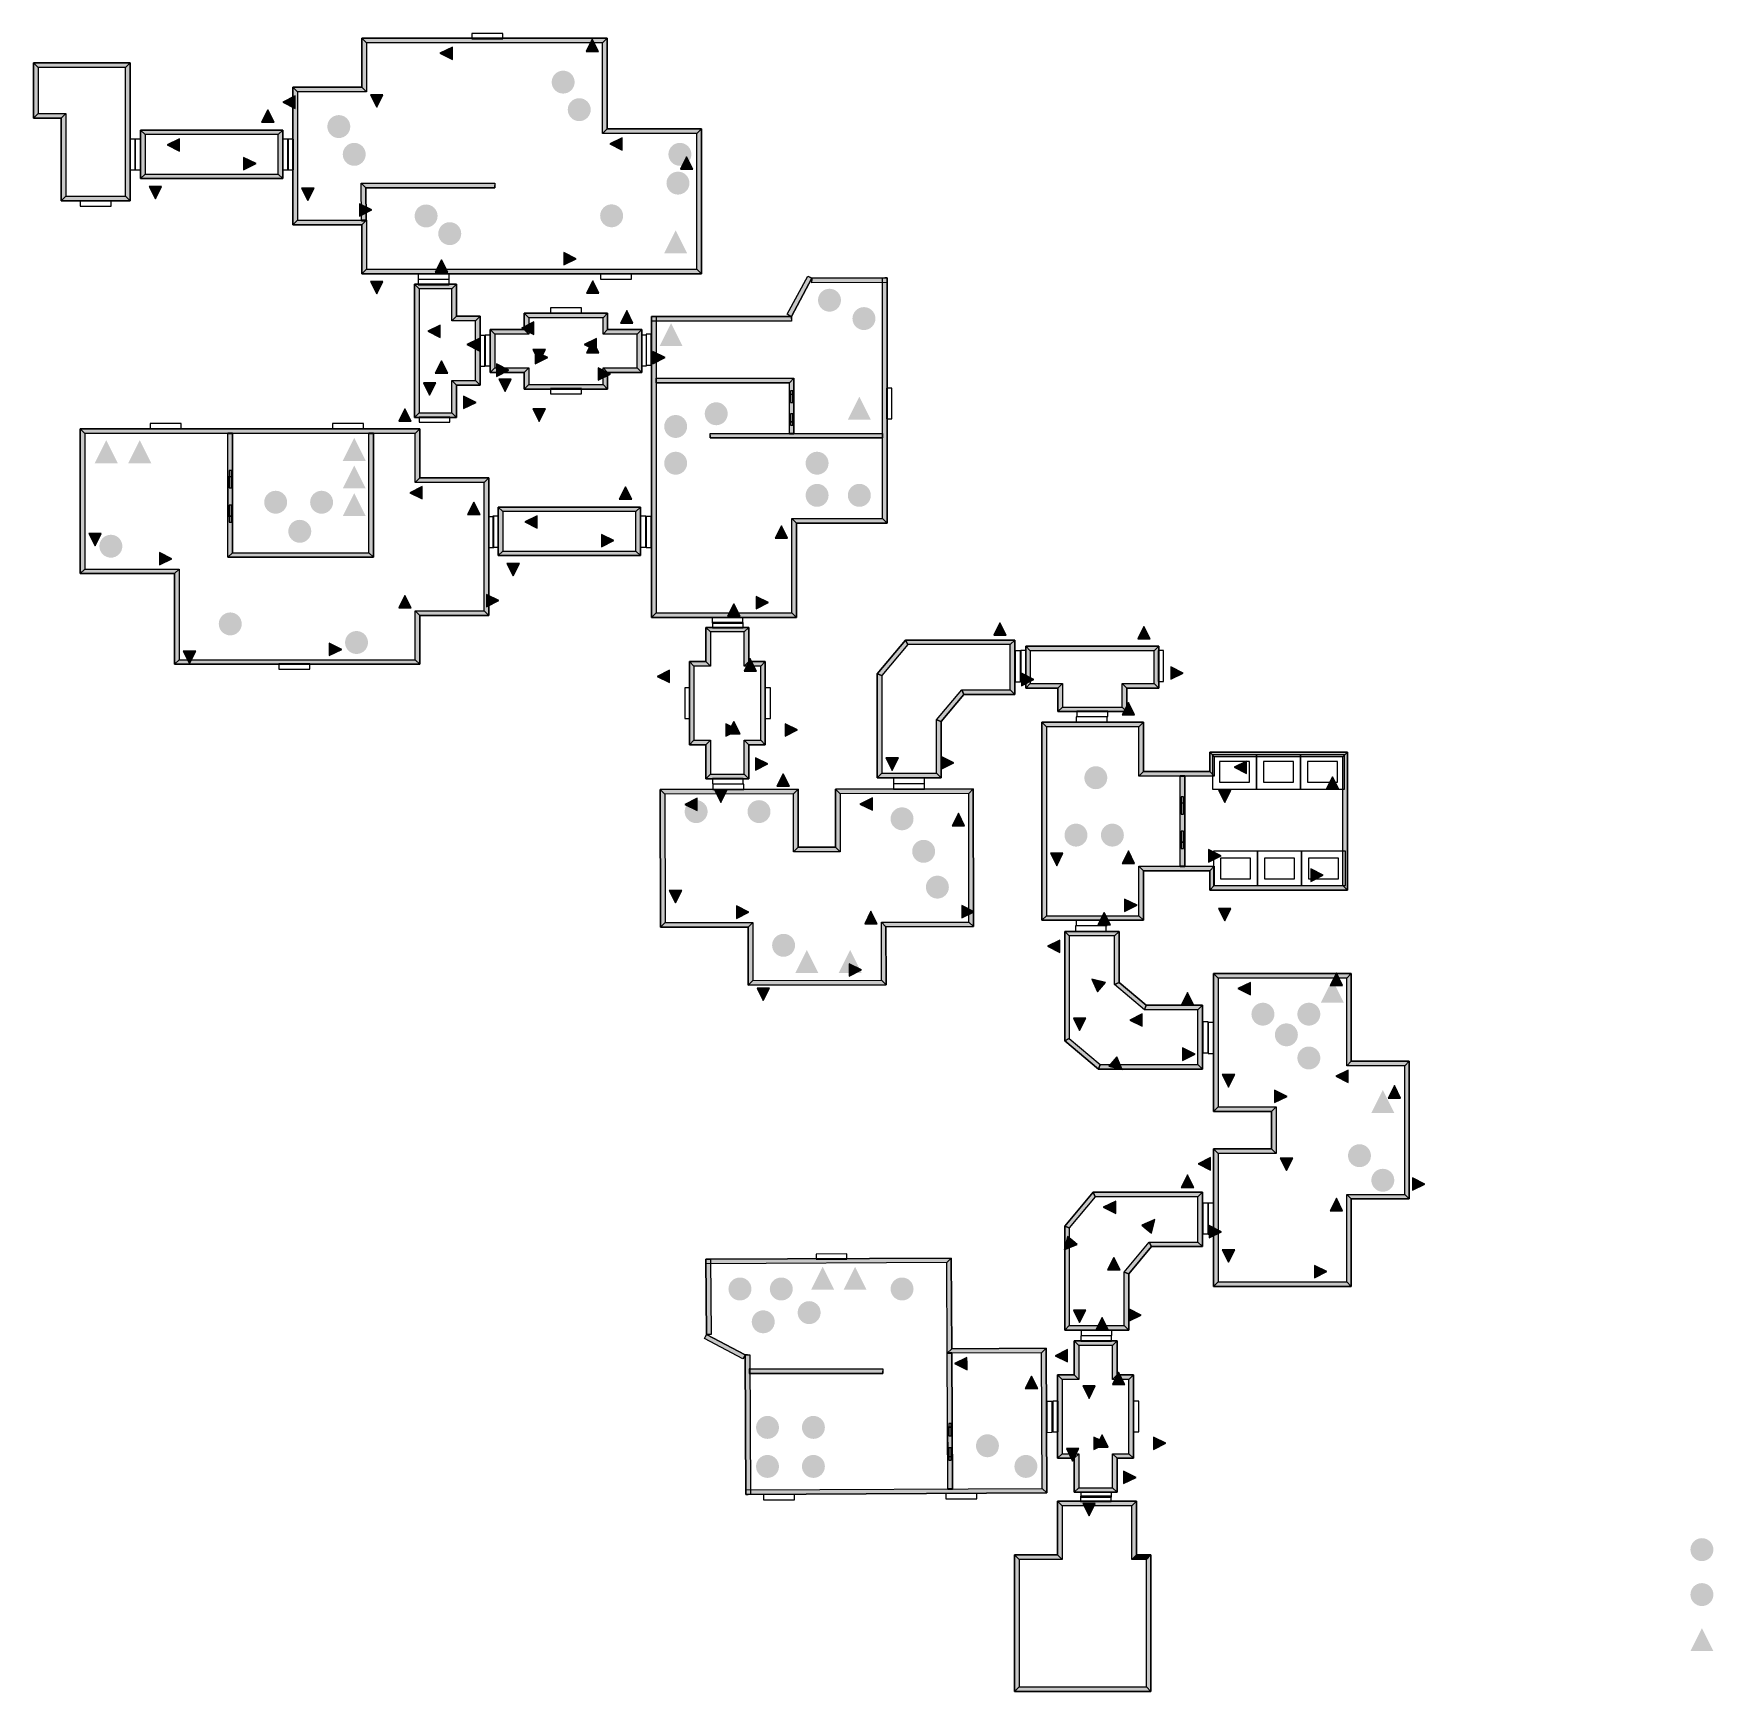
# Model space of a CAD drawing. Extents: x 261 to 36843, y 102 to 36209.
import ezdxf

# ---------------------------------------------------------------- set-up
doc = ezdxf.new("R2010")
doc.units = 0
doc.header["$LTSCALE"] = 432.8
doc.header["$MEASUREMENT"] = 0
doc.layers.get('0').update_dxf_attribs({"linetype": 'CONTINUOUS'})
doc.layers.add('建筑围护', color=7, linetype='CONTINUOUS')

msp = doc.modelspace()

# ---------------------------------------------------------------- hatches: boundary and pattern name
for color, points in [(13, [(11544, 35152, -1), (12044, 35152, -1)]), (13, [(11894, 34552, -1), (12394, 34552, -1)]), (53, [(6658, 34184, -1), (7158, 34184, -1)]), (13, [(6994, 33579, -1), (7494, 33579, -1)]), (13, [(14086, 33579, -1), (14586, 33579, -1)]), (13, [(14044, 32952, -1), (14544, 32952, -1)]), (13, [(8559, 32237, -1), (9059, 32237, -1)]), (53, [(12599, 32240, -1), (13099, 32240, -1)]), (13, [(9074, 31852, -1), (9574, 31852, -1)]), (133, [(14494, 31424), (14244, 31924), (13994, 31424)]), (13, [(17344, 30402, -1), (17844, 30402, -1)]), (13, [(18094, 30002, -1), (18594, 30002, -1)]), (133, [(14394, 29402), (14144, 29902), (13894, 29402)]), (13, [(14877, 27929, -1), (15377, 27929, -1)]), (133, [(18494, 27802), (18244, 28302), (17994, 27802)]), (13, [(13994, 27652, -1), (14494, 27652, -1)]), (133, [(2094, 26852), (1844, 27352), (1594, 26852)]), (133, [(2823, 26852), (2573, 27352), (2323, 26852)]), (133, [(7494, 26902), (7244, 27402), (6994, 26902)]), (53, [(13994, 26852, -1), (14494, 26852, -1)]), (13, [(17074, 26852, -1), (17574, 26852, -1)]), (133, [(7494, 26302), (7244, 26802), (6994, 26302)]), (13, [(17074, 26152, -1), (17574, 26152, -1)]), (13, [(17994, 26152, -1), (18494, 26152, -1)]), (13, [(5283, 26002, -1), (5783, 26002, -1)]), (13, [(6283, 26002, -1), (6783, 26002, -1)]), (133, [(7494, 25702), (7244, 26202), (6994, 25702)]), (13, [(5808, 25369, -1), (6308, 25369, -1)]), (13, [(1694, 25044, -1), (2194, 25044, -1)]), (13, [(4294, 23352, -1), (4794, 23352, -1)]), (13, [(7044, 22947, -1), (7544, 22947, -1)]), (13, [(23144, 20002, -1), (23644, 20002, -1)]), (13, [(14440, 19264, -1), (14940, 19264, -1)]), (13, [(15809, 19264, -1), (16309, 19264, -1)]), (13, [(18924, 19107, -1), (19424, 19107, -1)]), (13, [(22712, 18752, -1), (23212, 18752, -1)]), (13, [(23505, 18752, -1), (24005, 18752, -1)]), (13, [(19394, 18399, -1), (19894, 18399, -1)]), (13, [(19694, 17619, -1), (20194, 17619, -1)]), (53, [(16344, 16352, -1), (16844, 16352, -1)]), (133, [(17351, 15752), (17101, 16252), (16851, 15752)]), (133, [(18294, 15752), (18044, 16252), (17794, 15752)]), (133, [(28794, 15102), (28544, 15602), (28294, 15102)]), (53, [(26783, 14852, -1), (27283, 14852, -1)]), (13, [(27783, 14852, -1), (28283, 14852, -1)]), (13, [(27294, 14402, -1), (27794, 14402, -1)]), (13, [(27783, 13898, -1), (28283, 13898, -1)]), (133, [(29894, 12702), (29644, 13202), (29394, 12702)]), (13, [(28886, 11770, -1), (29386, 11770, -1)]), (13, [(29394, 11235, -1), (29894, 11235, -1)]), (133, [(17694, 8852), (17444, 9352), (17194, 8852)]), (133, [(18401, 8852), (18151, 9352), (17901, 8852)]), (13, [(15394, 8867, -1), (15894, 8867, -1)]), (13, [(16294, 8867, -1), (16794, 8867, -1)]), (13, [(18924, 8867, -1), (19424, 8867, -1)]), (53, [(16901, 8352, -1), (17401, 8352, -1)]), (13, [(15901, 8152, -1), (16401, 8152, -1)]), (13, [(15994, 5852, -1), (16494, 5852, -1)]), (53, [(16994, 5852, -1), (17494, 5852, -1)]), (13, [(20784, 5452, -1), (21284, 5452, -1)]), (13, [(15994, 5002, -1), (16494, 5002, -1)]), (13, [(16994, 5002, -1), (17494, 5002, -1)]), (13, [(21621, 5002, -1), (22121, 5002, -1)]), (13, [(36343, 3190, -1), (36843, 3190, -1)]), (53, [(36343, 2211, -1), (36843, 2211, -1)]), (133, [(36843, 981), (36593, 1481), (36343, 981)])]:
    msp.add_hatch(color=color).paths.add_polyline_path(points)
at = {"layer": '建筑围护'}
for color, points in [(253, [(12653, 36006), (7508, 36006), (7408, 36106), (12753, 36106)]), (253, [(7508, 36006), (7508, 34943), (7408, 35043), (7408, 36106)]), (252, [(9382, 35780), (9382, 35916), (9111, 35780), (9382, 35645)]), (252, [(12427, 35817), (12563, 35817), (12427, 36088), (12292, 35817)]), (253, [(12653, 34031), (12653, 36006), (12753, 36106), (12753, 34131)]), (253, [(2266, 35469), (361, 35469), (261, 35569), (2366, 35569)]), (253, [(361, 35469), (361, 34469), (261, 34369), (261, 35569)]), (253, [(2266, 32669), (2266, 35469), (2366, 35569), (2366, 32569)]), (252, [(5960, 34717), (5960, 34852), (5689, 34717), (5960, 34581)]), (253, [(7508, 34943), (6008, 34943), (5908, 35043), (7408, 35043)]), (253, [(6008, 34943), (6008, 32143), (5908, 32043), (5908, 35043)]), (252, [(7734, 34876), (7599, 34876), (7734, 34605), (7870, 34876)]), (253, [(361, 34469), (961, 34469), (861, 34369), (261, 34369)]), (253, [(961, 34469), (961, 32669), (861, 32569), (861, 34369)]), (252, [(5362, 34278), (5497, 34278), (5362, 34549), (5226, 34278)]), (253, [(5588, 34009), (2688, 34009), (2588, 34109), (5688, 34109)]), (253, [(2688, 34009), (2688, 33150), (2588, 33050), (2588, 34109)]), (253, [(5588, 33150), (5588, 34009), (5688, 34109), (5688, 33050)]), (253, [(14708, 34031), (12653, 34031), (12753, 34131), (14808, 34131)]), (253, [(14708, 31079), (14708, 34031), (14808, 34131), (14808, 30979)]), (252, [(3439, 33783), (3439, 33919), (3168, 33783), (3439, 33648)]), (252, [(13082, 33805), (13082, 33941), (12811, 33805), (13082, 33670)]), (252, [(4836, 33376), (4836, 33240), (5107, 33376), (4836, 33511)]), (252, [(14483, 33254), (14618, 33254), (14483, 33525), (14347, 33254)]), (253, [(2688, 33150), (5588, 33150), (5688, 33050), (2588, 33050)]), (253, [(7393, 32952), (10308, 32952), (10308, 32902), (10308, 32852), (7494, 32852)]), (253, [(7401, 32143), (7393, 32952), (7494, 32852), (7501, 32143)]), (253, [(961, 32669), (2266, 32669), (2366, 32569), (861, 32569)]), (252, [(2914, 32881), (2778, 32881), (2914, 32610), (3049, 32881)]), (252, [(6234, 32844), (6099, 32844), (6234, 32573), (6370, 32844)]), (252, [(7357, 32369), (7357, 32233), (7628, 32369), (7357, 32504)]), (253, [(6008, 32143), (7508, 32143), (7408, 32043), (5908, 32043)]), (253, [(7501, 32143), (7401, 32143), (7401, 32133), (7501, 32133)]), (253, [(7508, 32143), (7508, 31079), (7408, 30979), (7408, 32043)]), (252, [(9146, 31013), (9281, 31013), (9146, 31284), (9010, 31013)]), (252, [(11807, 31305), (11807, 31170), (12078, 31305), (11807, 31441)]), (253, [(7508, 31079), (14708, 31079), (14808, 30979), (7408, 30979)]), (252, [(7734, 30813), (7599, 30813), (7734, 30542), (7870, 30813)]), (253, [(9372, 30651), (8659, 30651), (8559, 30751), (9472, 30751)]), (253, [(8659, 30651), (8659, 27951), (8559, 27851), (8559, 30751)]), (253, [(9372, 29951), (9372, 30651), (9472, 30751), (9472, 30051)]), (252, [(12437, 30552), (12572, 30552), (12437, 30822), (12301, 30552)]), (253, [(16675, 30095), (17120, 30929), (17164, 30906), (17208, 30882), (16763, 30048), (16719, 30071)]), (253, [(18847, 30790), (17209, 30782), (17209, 30832), (17208, 30882), (18847, 30890), (18847, 30840)]), (253, [(18747, 25645), (18747, 30890), (18797, 30890), (18847, 30890), (18847, 25545)]), (253, [(9886, 29951), (9372, 29951), (9472, 30051), (9986, 30051)]), (253, [(9886, 28651), (9886, 29951), (9986, 30051), (9986, 28551)]), (253, [(12662, 30020), (11046, 30020), (10946, 30120), (12762, 30120)]), (253, [(11046, 30020), (11046, 29661), (10946, 29761), (10946, 30120)]), (253, [(12662, 29661), (12662, 30020), (12762, 30120), (12762, 29761)]), (252, [(13178, 29905), (13314, 29905), (13178, 30175), (13043, 29905)]), (253, [(13820, 30048), (13820, 23590), (13720, 23490), (13720, 30048), (13770, 30048)]), (253, [(16763, 29948), (13720, 29948), (13720, 29998), (13720, 30048), (16763, 30048), (16763, 29998)]), (252, [(9118, 29726), (9118, 29861), (8847, 29726), (9118, 29590)]), (253, [(11046, 29661), (10304, 29661), (10204, 29761), (10946, 29761)]), (253, [(10304, 29661), (10304, 28926), (10204, 28826), (10204, 29761)]), (252, [(11156, 29794), (11156, 29929), (10885, 29794), (11156, 29658)]), (253, [(13404, 29661), (12662, 29661), (12762, 29761), (13504, 29761)]), (253, [(13404, 28926), (13404, 29661), (13504, 29761), (13504, 28826)]), (252, [(9964, 29435), (9964, 29570), (9693, 29435), (9964, 29299)]), (252, [(11272, 29329), (11136, 29329), (11272, 29058), (11407, 29329)]), (252, [(11186, 29152), (11186, 29016), (11457, 29152), (11186, 29287)]), (252, [(12522, 29435), (12522, 29570), (12251, 29435), (12522, 29299)]), (252, [(12437, 29258), (12572, 29258), (12437, 29528), (12301, 29258)]), (252, [(13745, 29152), (13745, 29016), (14015, 29152), (13745, 29287)]), (252, [(9146, 28813), (9281, 28813), (9146, 29084), (9010, 28813)]), (253, [(10304, 28926), (11046, 28926), (10946, 28826), (10204, 28826)]), (252, [(10340, 28877), (10340, 28742), (10611, 28877), (10340, 29013)]), (253, [(11046, 28926), (11046, 28567), (10946, 28467), (10946, 28826)]), (252, [(12553, 28793), (12553, 28657), (12824, 28793), (12553, 28928)]), (253, [(12662, 28567), (12662, 28926), (12762, 28826), (12762, 28467)]), (253, [(12662, 28926), (13404, 28926), (13504, 28826), (12762, 28826)]), (252, [(8885, 28603), (8749, 28603), (8885, 28332), (9020, 28603)]), (253, [(9372, 27951), (9372, 28651), (9472, 28551), (9472, 27851)]), (253, [(9372, 28651), (9886, 28651), (9986, 28551), (9472, 28551)]), (252, [(10530, 28682), (10394, 28682), (10530, 28411), (10665, 28682)]), (253, [(11046, 28567), (12662, 28567), (12762, 28467), (10946, 28467)]), (253, [(13820, 28602), (13820, 28702), (13810, 28702), (13810, 28602)]), (253, [(13820, 28702), (16820, 28702), (16720, 28602), (13820, 28602)]), (253, [(16720, 27502), (16720, 28602), (16820, 28702), (16820, 27502)]), (252, [(9627, 28177), (9627, 28042), (9898, 28177), (9627, 28313)]), (252, [(8349, 27765), (8484, 27765), (8349, 28036), (8213, 27765)]), (253, [(8659, 27951), (9372, 27951), (9472, 27851), (8559, 27851)]), (252, [(11272, 28035), (11136, 28035), (11272, 27764), (11407, 28035)]), (253, [(8574, 27498), (1374, 27498), (1274, 27598), (8674, 27598)]), (253, [(1374, 27498), (1374, 24547), (1274, 24447), (1274, 27598)]), (253, [(4494, 27498), (4594, 27498), (4594, 27508), (4494, 27508)]), (253, [(4494, 24802), (4494, 27498), (4594, 27498), (4594, 24902)]), (253, [(7563, 27498), (7663, 27498), (7663, 27508), (7563, 27508)]), (253, [(7563, 24902), (7563, 27498), (7663, 27498), (7663, 24802)]), (253, [(8574, 26435), (8574, 27498), (8674, 27598), (8674, 26535)]), (253, [(14994, 27502), (18747, 27502), (18747, 27402), (14994, 27402), (14994, 27452)]), (253, [(16820, 27502), (16720, 27502), (16720, 27492), (16820, 27492)]), (253, [(18747, 27502), (18747, 27402), (18757, 27402), (18757, 27502)]), (252, [(8726, 26209), (8726, 26345), (8455, 26209), (8726, 26074)]), (253, [(10074, 26435), (8574, 26435), (8674, 26535), (10174, 26535)]), (253, [(10074, 23635), (10074, 26435), (10174, 26535), (10174, 23535)]), (252, [(9849, 25734), (9984, 25734), (9849, 26005), (9713, 25734)]), (252, [(13153, 26067), (13288, 26067), (13153, 26338), (13017, 26067)]), (253, [(13379, 25798), (10479, 25798), (10379, 25898), (13479, 25898)]), (253, [(10479, 25798), (10479, 24939), (10379, 24839), (10379, 25898)]), (252, [(11230, 25573), (11230, 25708), (10959, 25573), (11230, 25437)]), (253, [(13379, 24939), (13379, 25798), (13479, 25898), (13479, 24839)]), (253, [(16772, 23590), (16772, 25645), (16872, 25545), (16872, 23490)]), (253, [(16772, 25645), (18747, 25645), (18847, 25545), (16872, 25545)]), (252, [(1600, 25324), (1465, 25324), (1600, 25053), (1736, 25324)]), (252, [(12627, 25165), (12627, 25030), (12898, 25165), (12627, 25301)]), (252, [(16546, 25216), (16682, 25216), (16546, 25487), (16411, 25216)]), (252, [(3001, 24772), (3001, 24637), (3272, 24772), (3001, 24908)]), (253, [(4594, 24902), (7563, 24902), (7663, 24802), (4494, 24802)]), (253, [(10479, 24939), (13379, 24939), (13479, 24839), (10379, 24839)]), (253, [(1374, 24547), (3430, 24547), (3330, 24447), (1274, 24447)]), (253, [(3430, 24547), (3430, 22572), (3330, 22472), (3330, 24447)]), (252, [(10705, 24670), (10569, 24670), (10705, 24399), (10840, 24670)]), (252, [(8349, 23702), (8484, 23702), (8349, 23973), (8213, 23702)]), (252, [(10123, 23861), (10123, 23725), (10394, 23861), (10123, 23996)]), (252, [(15511, 23517), (15647, 23517), (15511, 23787), (15376, 23517)]), (252, [(15994, 23815), (15994, 23680), (16265, 23815), (15994, 23951)]), (253, [(8574, 22572), (8574, 23635), (8674, 23535), (8674, 22472)]), (253, [(8574, 23635), (10074, 23635), (10174, 23535), (8674, 23535)]), (253, [(13820, 23590), (16772, 23590), (16872, 23490), (13720, 23490)]), (253, [(15737, 23176), (15002, 23176), (14902, 23276), (15837, 23276)]), (253, [(15002, 23176), (15002, 22434), (14902, 22534), (14902, 23276)]), (253, [(15737, 22434), (15737, 23176), (15837, 23276), (15837, 22534)]), (252, [(21307, 23106), (21442, 23106), (21307, 23377), (21171, 23106)]), (252, [(24441, 23024), (24577, 23024), (24441, 23295), (24306, 23024)]), (252, [(3656, 22761), (3520, 22761), (3656, 22490), (3791, 22761)]), (252, [(6701, 22798), (6701, 22662), (6972, 22798), (6701, 22933)]), (253, [(19298, 22900), (18732, 22225), (18632, 22262), (19252, 23000)]), (253, [(21532, 22900), (19298, 22900), (19252, 23000), (21632, 23000)]), (253, [(21532, 21915), (21532, 22900), (21632, 23000), (21632, 21815)]), (253, [(21967, 22769), (21967, 22056), (21867, 21956), (21867, 22869)]), (253, [(24667, 22769), (21967, 22769), (21867, 22869), (24767, 22869)]), (253, [(24667, 22056), (24667, 22769), (24767, 22869), (24767, 21956)]), (253, [(3430, 22572), (8574, 22572), (8674, 22472), (3330, 22472)]), (252, [(14111, 22209), (14111, 22344), (13840, 22209), (14111, 22073)]), (253, [(15002, 22434), (14643, 22434), (14543, 22534), (14902, 22534)]), (253, [(14643, 22434), (14643, 20818), (14543, 20718), (14543, 22534)]), (252, [(15870, 22325), (16006, 22325), (15870, 22596), (15735, 22325)]), (253, [(16096, 22434), (15737, 22434), (15837, 22534), (16196, 22534)]), (253, [(16096, 20818), (16096, 22434), (16196, 22534), (16196, 20718)]), (252, [(25028, 22282), (25028, 22146), (25299, 22282), (25028, 22417)]), (253, [(18732, 22225), (18732, 20100), (18632, 20000), (18632, 22262)]), (252, [(21775, 22141), (21775, 22006), (22046, 22141), (21775, 22277)]), (253, [(21967, 22056), (22667, 22056), (22567, 21956), (21867, 21956)]), (253, [(22667, 22056), (22667, 21542), (22567, 21442), (22567, 21956)]), (253, [(23967, 21542), (23967, 22056), (24067, 21956), (24067, 21442)]), (253, [(23967, 22056), (24667, 22056), (24767, 21956), (24067, 21956)]), (253, [(19927, 21263), (20475, 21915), (20521, 21815), (20027, 21226)]), (253, [(20475, 21915), (21532, 21915), (21632, 21815), (20521, 21815)]), (252, [(24104, 21372), (24239, 21372), (24104, 21643), (23969, 21372)]), (252, [(15511, 20958), (15647, 20958), (15511, 21229), (15376, 20958)]), (253, [(19927, 20100), (19927, 21263), (20027, 21226), (20027, 20000)]), (253, [(22667, 21542), (23967, 21542), (24067, 21442), (22567, 21442)]), (252, [(15334, 21044), (15334, 20908), (15605, 21044), (15334, 21179)]), (252, [(16628, 21044), (16628, 20908), (16899, 21044), (16628, 21179)]), (253, [(24330, 21113), (22317, 21113), (22217, 21213), (24430, 21213)]), (253, [(22317, 21113), (22317, 16997), (22217, 16897), (22217, 21213)]), (253, [(24330, 20034), (24330, 21113), (24430, 21213), (24430, 20134)]), (253, [(14643, 20818), (15002, 20818), (14902, 20718), (14543, 20718)]), (253, [(15002, 20818), (15002, 20076), (14902, 19976), (14902, 20718)]), (253, [(15737, 20076), (15737, 20818), (15837, 20718), (15837, 19976)]), (253, [(15737, 20818), (16096, 20818), (16196, 20718), (15837, 20718)]), (253, [(28774, 20455), (25974, 20455), (25874, 20555), (28874, 20555)]), (253, [(25974, 20455), (25974, 20034), (25874, 20134), (25874, 20555)]), (253, [(28774, 17655), (28774, 20455), (28874, 20555), (28874, 17555)]), (252, [(15981, 20302), (15981, 20166), (16252, 20302), (15981, 20437)]), (252, [(18958, 20432), (18823, 20432), (18958, 20161), (19094, 20432)]), (252, [(20028, 20325), (20028, 20190), (20299, 20325), (20028, 20461)]), (253, [(25974, 20034), (24330, 20034), (24430, 20134), (25874, 20134)]), (252, [(26676, 20229), (26676, 20365), (26405, 20229), (26676, 20094)]), (253, [(15002, 20076), (15737, 20076), (15837, 19976), (14902, 19976)]), (252, [(16584, 19818), (16720, 19818), (16584, 20089), (16449, 19818)]), (253, [(20626, 19658), (17826, 19653), (17726, 19753), (20726, 19758)]), (253, [(18732, 20100), (19927, 20100), (20027, 20000), (18632, 20000)]), (253, [(20631, 16858), (20626, 19658), (20726, 19758), (20731, 16758)]), (253, [(25229, 20034), (25329, 20034), (25329, 20044), (25229, 20044)]), (253, [(25229, 18076), (25229, 20034), (25329, 20034), (25329, 18076)]), (252, [(28549, 19753), (28684, 19753), (28549, 20024), (28413, 19753)]), (253, [(16810, 19651), (14010, 19646), (13910, 19746), (16910, 19751)]), (253, [(14010, 19646), (14015, 16846), (13915, 16746), (13910, 19746)]), (252, [(14712, 19422), (14712, 19557), (14441, 19421), (14712, 19286)]), (252, [(15228, 19736), (15092, 19736), (15228, 19465), (15363, 19736)]), (253, [(16812, 18388), (16810, 19651), (16910, 19751), (16912, 18488)]), (253, [(17826, 19653), (17828, 18390), (17728, 18490), (17726, 19753)]), (252, [(18528, 19428), (18528, 19564), (18257, 19428), (18528, 19293)]), (252, [(26200, 19733), (26065, 19733), (26200, 19462), (26336, 19733)]), (252, [(20401, 18956), (20537, 18956), (20401, 19227), (20266, 18956)]), (253, [(17828, 18390), (16812, 18388), (16912, 18488), (17728, 18490)]), (252, [(22542, 18356), (22407, 18356), (22542, 18085), (22678, 18356)]), (252, [(24104, 18135), (24239, 18135), (24104, 18406), (23969, 18135)]), (252, [(25851, 18302), (25851, 18166), (26122, 18302), (25851, 18437)]), (253, [(24330, 16997), (24330, 18076), (24430, 17976), (24430, 16897)]), (253, [(24330, 18076), (25974, 18076), (25874, 17976), (24430, 17976)]), (253, [(25329, 18076), (25229, 18076), (25229, 18066), (25329, 18066)]), (253, [(25974, 18076), (25974, 17655), (25874, 17555), (25874, 17976)]), (252, [(28073, 17881), (28073, 17745), (28344, 17881), (28073, 18016)]), (253, [(25974, 17655), (28774, 17655), (28874, 17555), (25874, 17555)]), (252, [(14240, 17548), (14104, 17548), (14240, 17277), (14375, 17548)]), (252, [(15567, 17075), (15567, 16939), (15838, 17075), (15567, 17210)]), (252, [(20475, 17083), (20475, 16948), (20746, 17084), (20475, 17219)]), (252, [(24022, 17223), (24022, 17087), (24293, 17223), (24022, 17358)]), (253, [(14015, 16846), (15923, 16850), (15823, 16750), (13915, 16746)]), (253, [(15923, 16850), (15925, 15587), (15825, 15486), (15823, 16750)]), (252, [(18497, 16821), (18633, 16821), (18497, 17092), (18362, 16821)]), (253, [(18723, 16855), (20631, 16858), (20731, 16758), (18823, 16755)]), (253, [(18725, 15591), (18723, 16855), (18823, 16755), (18825, 15492)]), (253, [(22317, 16997), (24330, 16997), (24430, 16897), (22217, 16897)]), (252, [(23575, 16799), (23710, 16799), (23575, 17069), (23439, 16799)]), (252, [(26200, 17154), (26065, 17154), (26200, 16883), (26336, 17154)]), (252, [(22610, 16330), (22610, 16465), (22339, 16330), (22610, 16194)]), (253, [(23800, 16556), (22816, 16556), (22716, 16656), (23900, 16656)]), (253, [(22816, 16556), (22816, 14321), (22716, 14275), (22716, 16656)]), (253, [(23800, 15498), (23800, 16556), (23900, 16656), (23900, 15544)]), (252, [(18023, 15816), (18024, 15681), (18294, 15817), (18023, 15952)]), (253, [(28858, 15635), (26058, 15635), (25958, 15735), (28958, 15735)]), (253, [(26058, 15635), (26058, 12835), (25958, 12735), (25958, 15735)]), (252, [(28632, 15479), (28767, 15479), (28632, 15750), (28496, 15479)]), (253, [(28858, 13727), (28858, 15635), (28958, 15735), (28958, 13827)]), (253, [(15925, 15587), (18725, 15591), (18825, 15492), (15825, 15486)]), (252, [(16151, 15420), (16016, 15420), (16152, 15149), (16287, 15420)]), (252, [(23517, 15441), (23604, 15544), (23310, 15615), (23430, 15337)]), (253, [(24453, 14950), (23800, 15498), (23900, 15544), (24489, 15050)]), (252, [(26759, 15409), (26759, 15544), (26488, 15409), (26759, 15273)]), (253, [(25616, 14950), (24453, 14950), (24489, 15050), (25716, 15050)]), (252, [(25390, 15051), (25526, 15051), (25390, 15322), (25255, 15051)]), (253, [(25616, 13756), (25616, 14950), (25716, 15050), (25716, 13656)]), (252, [(23042, 14767), (22907, 14767), (23042, 14496), (23177, 14767)]), (252, [(24404, 14724), (24404, 14860), (24133, 14724), (24404, 14589)]), (253, [(22816, 14321), (23491, 13756), (23454, 13656), (22716, 14275)]), (252, [(23763, 13822), (23676, 13718), (23970, 13648), (23850, 13926)]), (252, [(25284, 13981), (25284, 13846), (25555, 13981), (25284, 14117)]), (253, [(23491, 13756), (25616, 13756), (25716, 13656), (23454, 13656)]), (252, [(26284, 13536), (26148, 13536), (26284, 13265), (26419, 13536)]), (252, [(28891, 13501), (28891, 13636), (28620, 13501), (28891, 13366)]), (253, [(30121, 13727), (28858, 13727), (28958, 13827), (30221, 13827)]), (253, [(30121, 10927), (30121, 13727), (30221, 13827), (30221, 10827)]), (252, [(27288, 13061), (27288, 12925), (27559, 13061), (27288, 13196)]), (252, [(29895, 13025), (30031, 13025), (29895, 13296), (29760, 13025)]), (253, [(26058, 12835), (27321, 12835), (27221, 12735), (25958, 12735)]), (253, [(27321, 12835), (27321, 11819), (27221, 11919), (27221, 12735)]), (252, [(25891, 11593), (25891, 11729), (25620, 11593), (25891, 11458)]), (253, [(27321, 11819), (26058, 11819), (25958, 11919), (27221, 11919)]), (253, [(26058, 11819), (26058, 9019), (25958, 8919), (25958, 11919)]), (252, [(27547, 11716), (27411, 11716), (27547, 11445), (27682, 11716)]), (252, [(25390, 11079), (25526, 11079), (25390, 11350), (25255, 11079)]), (252, [(30288, 11153), (30288, 11017), (30559, 11153), (30288, 11288)]), (253, [(23382, 10873), (22816, 10198), (22716, 10235), (23335, 10973)]), (253, [(25616, 10873), (23382, 10873), (23335, 10973), (25716, 10973)]), (252, [(23827, 10647), (23827, 10783), (23556, 10647), (23827, 10512)]), (253, [(25616, 9889), (25616, 10873), (25716, 10973), (25716, 9789)]), (252, [(28632, 10571), (28767, 10571), (28632, 10842), (28496, 10571)]), (253, [(28858, 9019), (28858, 10927), (28958, 10827), (28958, 8919)]), (253, [(28858, 10927), (30121, 10927), (30221, 10827), (28958, 10827)]), (252, [(24501, 10172), (24605, 10085), (24676, 10379), (24398, 10259)]), (252, [(25859, 10114), (25859, 9979), (26130, 10114), (25859, 10250)]), (252, [(22883, 9926), (22779, 10013), (22708, 9719), (22986, 9839)]), (253, [(22816, 10198), (22816, 8073), (22716, 7973), (22716, 10235)]), (253, [(24011, 9236), (24559, 9889), (24605, 9789), (24111, 9200)]), (253, [(24559, 9889), (25616, 9889), (25716, 9789), (24605, 9789)]), (253, [(20148, 9440), (14904, 9413), (14903, 9463), (14903, 9513), (20247, 9541)]), (253, [(15003, 9514), (15019, 7876), (14969, 7875), (14919, 7875), (14903, 9513), (14953, 9513)]), (253, [(20158, 7466), (20148, 9440), (20247, 9541), (20258, 7566)]), (252, [(23785, 9285), (23921, 9285), (23785, 9556), (23650, 9285)]), (252, [(26284, 9720), (26148, 9720), (26284, 9449), (26419, 9720)]), (253, [(24011, 8073), (24011, 9236), (24111, 9200), (24111, 7973)]), (252, [(28156, 9245), (28156, 9109), (28427, 9245), (28156, 9380)]), (253, [(26058, 9019), (28858, 9019), (28958, 8919), (25958, 8919)]), (252, [(24112, 8299), (24112, 8163), (24383, 8299), (24112, 8434)]), (253, [(22816, 8073), (24011, 8073), (24111, 7973), (22716, 7973)]), (252, [(23042, 8405), (22907, 8405), (23042, 8134), (23177, 8405)]), (252, [(23531, 7978), (23666, 7978), (23531, 8249), (23395, 7978)]), (253, [(15709, 7345), (14873, 7786), (14896, 7831), (14919, 7875), (15756, 7434), (15733, 7390)]), (253, [(23756, 7638), (23021, 7638), (22921, 7738), (23856, 7738)]), (253, [(23021, 7638), (23021, 6896), (22921, 6996), (22921, 7738)]), (253, [(23756, 6896), (23756, 7638), (23856, 7738), (23856, 6996)]), (253, [(15856, 7434), (15872, 4391), (15822, 4391), (15772, 4391), (15756, 7434), (15806, 7434)]), (253, [(22214, 7476), (20158, 7466), (20258, 7566), (22313, 7577)]), (253, [(20158, 7466), (20258, 7466), (20258, 7476), (20158, 7476)]), (253, [(20174, 4514), (20158, 7466), (20258, 7466), (20274, 4514)]), (252, [(20589, 7242), (20588, 7378), (20318, 7241), (20589, 7107)]), (253, [(22229, 4525), (22214, 7476), (22313, 7577), (22330, 4425)]), (252, [(22778, 7412), (22778, 7548), (22507, 7412), (22778, 7277)]), (253, [(15858, 7027), (15858, 7127), (15848, 7127), (15848, 7027)]), (253, [(15858, 7127), (18758, 7127), (18758, 7077), (18758, 7027), (15858, 7027)]), (252, [(21992, 6698), (22128, 6699), (21991, 6969), (21857, 6697)]), (253, [(23021, 6896), (22662, 6896), (22562, 6996), (22921, 6996)]), (253, [(22662, 6896), (22662, 5280), (22562, 5180), (22562, 6996)]), (252, [(23890, 6787), (24025, 6787), (23890, 7057), (23754, 6787)]), (253, [(24115, 6896), (23756, 6896), (23856, 6996), (24215, 6996)]), (253, [(24115, 5280), (24115, 6896), (24215, 6996), (24215, 5180)]), (252, [(23247, 6756), (23112, 6756), (23247, 6485), (23383, 6756)]), (252, [(23353, 5506), (23353, 5370), (23624, 5506), (23353, 5641)]), (252, [(23531, 5420), (23666, 5420), (23531, 5691), (23395, 5420)]), (252, [(24647, 5506), (24647, 5370), (24918, 5506), (24647, 5641)]), (253, [(22662, 5280), (23021, 5280), (22921, 5180), (22562, 5180)]), (252, [(22888, 5389), (22753, 5389), (22888, 5118), (23024, 5389)]), (253, [(23021, 5280), (23021, 4538), (22921, 4438), (22921, 5180)]), (253, [(23756, 4538), (23756, 5280), (23856, 5180), (23856, 4438)]), (253, [(23756, 5280), (24115, 5280), (24215, 5180), (23856, 5180)]), (252, [(24000, 4764), (24000, 4628), (24271, 4764), (24000, 4899)]), (253, [(15771, 4491), (22229, 4525), (22330, 4425), (15772, 4391), (15772, 4441)]), (253, [(20274, 4514), (20174, 4514), (20174, 4504), (20274, 4504)]), (253, [(23021, 4538), (23756, 4538), (23856, 4438), (22921, 4438)]), (253, [(22660, 4147), (22660, 2974), (22560, 3074), (22560, 4247)]), (253, [(24181, 4147), (22660, 4147), (22560, 4247), (24281, 4247)]), (252, [(23247, 4198), (23112, 4198), (23247, 3927), (23383, 4198)]), (253, [(24181, 2974), (24181, 4147), (24281, 4247), (24281, 3074)]), (253, [(22660, 2974), (21721, 2974), (21621, 3074), (22560, 3074)]), (253, [(21721, 2974), (21721, 202), (21621, 102), (21621, 3074)]), (253, [(24494, 2974), (24181, 2974), (24281, 3074), (24594, 3074)]), (253, [(24494, 202), (24494, 2974), (24594, 3074), (24594, 102)]), (253, [(21721, 202), (24494, 202), (24594, 102), (21621, 102)])]:
    msp.add_hatch(color=color, dxfattribs=at).paths.add_polyline_path(points)

# ---------------------------------------------------------------- linework, layer by layer
at = {"color": 7, "linetype": 'Continuous'}
for points in [[(9808, 36096), (10479, 36096), (10479, 36209), (9808, 36209)], [(2361, 33911), (2361, 33240), (2474, 33240), (2474, 33911)], [(2474, 33909), (2474, 33238), (2588, 33238), (2588, 33909)], [(5688, 33909), (5688, 33238), (5801, 33238), (5801, 33909)], [(5808, 33909), (5808, 33238), (5922, 33238), (5922, 33909)], [(1276, 32451), (1947, 32451), (1947, 32564), (1276, 32564)], [(8637, 30859), (9308, 30859), (9308, 30972), (8637, 30972)], [(8639, 30738), (9310, 30738), (9310, 30851), (8639, 30851)], [(12608, 30859), (13279, 30859), (13279, 30972), (12608, 30972)], [(11519, 30120), (12190, 30120), (12190, 30233), (11519, 30233)], [(10090, 28966), (10090, 29637), (9977, 29637), (9977, 28966)], [(10098, 29641), (10098, 28970), (10211, 28970), (10211, 29641)], [(13498, 29641), (13498, 28970), (13611, 28970), (13611, 29641)], [(13599, 29661), (13599, 28990), (13713, 28990), (13713, 29661)], [(11519, 28363), (12190, 28363), (12190, 28476), (11519, 28476)], [(18836, 28490), (18836, 27819), (18949, 27819), (18949, 28490)], [(8656, 27745), (9327, 27745), (9327, 27858), (8656, 27858)], [(3474, 27719), (2803, 27719), (2803, 27606), (3474, 27606)], [(7445, 27719), (6774, 27719), (6774, 27606), (7445, 27606)], [(10281, 25015), (10281, 25686), (10168, 25686), (10168, 25015)], [(10265, 25698), (10265, 25027), (10379, 25027), (10379, 25698)], [(13479, 25698), (13479, 25027), (13592, 25027), (13592, 25698)], [(13599, 25690), (13599, 25019), (13713, 25019), (13713, 25690)], [(15039, 23369), (15710, 23369), (15710, 23482), (15039, 23482)], [(15717, 23383), (15046, 23383), (15046, 23270), (15717, 23270)], [(21640, 22765), (21640, 22094), (21753, 22094), (21753, 22765)], [(21761, 22772), (21761, 22101), (21874, 22101), (21874, 22772)], [(24754, 22772), (24754, 22101), (24867, 22101), (24867, 22772)], [(6274, 22482), (5603, 22482), (5603, 22369), (6274, 22369)], [(14440, 21962), (14440, 21291), (14553, 21291), (14553, 21962)], [(16196, 21962), (16196, 21291), (16309, 21291), (16309, 21962)], [(22967, 21217), (23638, 21217), (23638, 21330), (22967, 21330)], [(22982, 21338), (23653, 21338), (23653, 21451), (22982, 21451)], [(25936, 19752), (26894, 19752), (26894, 20502), (25936, 20502)], [(26894, 19752), (27851, 19752), (27851, 20502), (26894, 20502)], [(27851, 19752), (28809, 19752), (28809, 20502), (27851, 20502)], [(26086, 19902), (26744, 19902), (26744, 20352), (26086, 20352)], [(27044, 19902), (27701, 19902), (27701, 20352), (27044, 20352)], [(28001, 19902), (28659, 19902), (28659, 20352), (28001, 20352)], [(15717, 19983), (15046, 19983), (15046, 19870), (15717, 19870)], [(15726, 19863), (15055, 19861), (15055, 19748), (15726, 19749)], [(18990, 19879), (19661, 19879), (19661, 19992), (18990, 19992)], [(19661, 19869), (18990, 19868), (18990, 19755), (19661, 19756)], [(25957, 17652), (26915, 17652), (26915, 18402), (25957, 18402)], [(26915, 17652), (27872, 17652), (27872, 18402), (26915, 18402)], [(27872, 17652), (28830, 17652), (28830, 18402), (27872, 18402)], [(26107, 17802), (26765, 17802), (26765, 18252), (26107, 18252)], [(27065, 17802), (27722, 17802), (27722, 18252), (27065, 18252)], [(28022, 17802), (28680, 17802), (28680, 18252), (28022, 18252)], [(22967, 16784), (23638, 16784), (23638, 16897), (22967, 16897)], [(22950, 16663), (23621, 16663), (23621, 16776), (22950, 16776)], [(25837, 14013), (25837, 14684), (25724, 14684), (25724, 14013)], [(25844, 14670), (25844, 13999), (25958, 13999), (25958, 14670)], [(25724, 10739), (25724, 10068), (25837, 10068), (25837, 10739)], [(25844, 10735), (25844, 10064), (25958, 10064), (25958, 10735)], [(17303, 9515), (17974, 9519), (17973, 9632), (17302, 9628)], [(23736, 7845), (23065, 7845), (23065, 7731), (23736, 7731)], [(23074, 7852), (23745, 7852), (23745, 7965), (23074, 7965)], [(22444, 5745), (22440, 6416), (22327, 6415), (22330, 5744)], [(22459, 6423), (22459, 5752), (22572, 5752), (22572, 6423)], [(24215, 6423), (24215, 5752), (24329, 5752), (24329, 6423)], [(20130, 4293), (20801, 4297), (20801, 4410), (20130, 4406)], [(23736, 4445), (23065, 4445), (23065, 4331), (23736, 4331)], [(16160, 4272), (16831, 4276), (16830, 4389), (16159, 4386)], [(23729, 4354), (23058, 4354), (23058, 4241), (23729, 4241)]]:
    msp.add_lwpolyline(points, close=True, dxfattribs=at)
at = {"layer": '建筑围护', "color": 7, "linetype": 'Continuous'}
for p, q in [((12753, 36106), (7408, 36106)), ((7408, 36106), (7408, 35043)), ((12653, 36006), (7508, 36006)), ((7508, 36006), (7508, 34943)), ((12653, 34031), (12653, 36006)), ((12753, 34131), (12753, 36106)), ((2366, 35569), (261, 35569)), ((261, 35569), (261, 34369)), ((2366, 32569), (2366, 35569)), ((2266, 35469), (361, 35469)), ((361, 35469), (361, 34469)), ((2266, 32669), (2266, 35469)), ((7408, 35043), (5908, 35043)), ((5908, 35043), (5908, 32043)), ((7508, 34943), (6008, 34943)), ((6008, 34943), (6008, 32143)), ((361, 34469), (961, 34469)), ((961, 34469), (961, 32669)), ((261, 34369), (861, 34369)), ((861, 34369), (861, 32569)), ((5688, 34109), (2588, 34109)), ((2588, 34109), (2588, 33050)), ((5688, 33050), (5688, 34109)), ((14708, 34031), (12653, 34031)), ((14808, 34131), (12753, 34131)), ((14708, 31079), (14708, 34031)), ((14808, 30979), (14808, 34131)), ((5588, 34009), (2688, 34009)), ((2688, 34009), (2688, 33150)), ((5588, 33150), (5588, 34009)), ((2588, 33050), (5688, 33050)), ((2688, 33150), (5588, 33150)), ((7401, 32143), (7393, 32952)), ((861, 32569), (2366, 32569)), ((961, 32669), (2266, 32669)), ((7501, 32143), (7494, 32852)), ((5908, 32043), (7408, 32043)), ((6008, 32143), (7508, 32143)), ((7408, 32043), (7408, 30979)), ((7508, 32143), (7508, 31079)), ((7408, 30979), (14808, 30979)), ((7508, 31079), (14708, 31079)), ((9472, 30751), (8559, 30751)), ((8559, 30751), (8559, 27851)), ((9472, 30051), (9472, 30751)), ((9372, 30651), (8659, 30651)), ((8659, 30651), (8659, 27951)), ((9372, 29951), (9372, 30651)), ((9986, 30051), (9472, 30051)), ((9986, 28551), (9986, 30051)), ((12762, 30120), (10946, 30120)), ((10946, 30120), (10946, 29761)), ((12662, 30020), (11046, 30020)), ((11046, 30020), (11046, 29661)), ((12662, 29661), (12662, 30020)), ((12762, 29761), (12762, 30120)), ((9886, 29951), (9372, 29951)), ((9886, 28651), (9886, 29951)), ((10946, 29761), (10204, 29761)), ((10204, 29761), (10204, 28826)), ((11046, 29661), (10304, 29661)), ((10304, 29661), (10304, 28926)), ((13404, 29661), (12662, 29661)), ((13504, 29761), (12762, 29761)), ((13404, 28926), (13404, 29661)), ((13504, 28826), (13504, 29761)), ((10304, 28926), (11046, 28926)), ((11046, 28926), (11046, 28567)), ((12662, 28567), (12662, 28926)), ((12662, 28926), (13404, 28926)), ((9372, 27951), (9372, 28651)), ((9372, 28651), (9886, 28651)), ((9472, 27851), (9472, 28551)), ((9472, 28551), (9986, 28551)), ((10204, 28826), (10946, 28826)), ((10946, 28826), (10946, 28467)), ((11046, 28567), (12662, 28567)), ((12762, 28467), (12762, 28826)), ((12762, 28826), (13504, 28826)), ((13820, 28702), (16820, 28702)), ((13820, 28602), (16720, 28602)), ((16720, 27502), (16720, 28602)), ((16820, 27502), (16820, 28702)), ((10946, 28467), (12762, 28467)), ((16820, 28352), (16720, 28352)), ((8559, 27851), (9472, 27851)), ((8659, 27951), (9372, 27951)), ((8674, 27598), (1274, 27598)), ((1274, 27598), (1274, 24447)), ((8574, 27498), (1374, 27498)), ((1374, 27498), (1374, 24547)), ((4494, 24802), (4494, 27498)), ((4594, 24902), (4594, 27498)), ((7563, 24902), (7563, 27498)), ((7663, 24802), (7663, 27498)), ((8574, 26435), (8574, 27498)), ((8674, 26535), (8674, 27598)), ((16820, 27752), (16720, 27752)), ((4594, 26552), (4494, 26552)), ((10074, 26435), (8574, 26435)), ((10174, 26535), (8674, 26535)), ((10074, 23635), (10074, 26435)), ((10174, 23535), (10174, 26535)), ((4594, 25702), (4494, 25702)), ((13479, 25898), (10379, 25898)), ((10379, 25898), (10379, 24839)), ((13379, 25798), (10479, 25798)), ((10479, 25798), (10479, 24939)), ((13379, 24939), (13379, 25798)), ((13479, 24839), (13479, 25898)), ((16772, 23590), (16772, 25645)), ((16772, 25645), (18747, 25645)), ((16872, 23490), (16872, 25545)), ((16872, 25545), (18847, 25545)), ((4594, 24902), (7563, 24902)), ((10479, 24939), (13379, 24939)), ((1374, 24547), (3430, 24547)), ((3430, 24547), (3430, 22572)), ((4494, 24802), (7663, 24802)), ((10379, 24839), (13479, 24839)), ((1274, 24447), (3330, 24447)), ((3330, 24447), (3330, 22472)), ((8574, 22572), (8574, 23635)), ((8574, 23635), (10074, 23635)), ((8674, 22472), (8674, 23535)), ((8674, 23535), (10174, 23535)), ((13720, 23490), (16872, 23490)), ((13820, 23590), (16772, 23590)), ((15837, 23276), (14902, 23276)), ((14902, 23276), (14902, 22534)), ((15737, 23176), (15002, 23176)), ((15002, 23176), (15002, 22434)), ((15737, 22434), (15737, 23176)), ((15837, 22534), (15837, 23276)), ((19252, 23000), (18632, 22262)), ((19298, 22900), (18732, 22225)), ((21632, 23000), (19252, 23000)), ((21532, 22900), (19298, 22900)), ((21532, 21915), (21532, 22900)), ((21632, 21815), (21632, 23000)), ((21867, 22869), (21867, 21956)), ((24767, 22869), (21867, 22869)), ((21967, 22769), (21967, 22056)), ((24667, 22769), (21967, 22769)), ((24667, 22056), (24667, 22769)), ((24767, 21956), (24767, 22869)), ((3330, 22472), (8674, 22472)), ((3430, 22572), (8574, 22572)), ((14902, 22534), (14543, 22534)), ((14543, 22534), (14543, 20718)), ((15002, 22434), (14643, 22434)), ((14643, 22434), (14643, 20818)), ((16096, 22434), (15737, 22434)), ((16196, 22534), (15837, 22534)), ((16096, 20818), (16096, 22434)), ((16196, 20718), (16196, 22534)), ((18632, 22262), (18632, 20000)), ((18732, 22225), (18732, 20100)), ((21867, 21956), (22567, 21956)), ((21967, 22056), (22667, 22056)), ((22567, 21956), (22567, 21442)), ((22667, 22056), (22667, 21542)), ((23967, 21542), (23967, 22056)), ((23967, 22056), (24667, 22056)), ((24067, 21442), (24067, 21956)), ((24067, 21956), (24767, 21956)), ((19927, 21263), (20475, 21915)), ((20027, 21226), (20521, 21815)), ((20475, 21915), (21532, 21915)), ((20521, 21815), (21632, 21815)), ((19927, 20100), (19927, 21263)), ((20027, 20000), (20027, 21226)), ((22567, 21442), (24067, 21442)), ((22667, 21542), (23967, 21542)), ((24430, 21213), (22217, 21213)), ((22217, 21213), (22217, 16897)), ((24330, 21113), (22317, 21113)), ((22317, 21113), (22317, 16997)), ((24330, 20034), (24330, 21113)), ((24430, 20134), (24430, 21213)), ((14543, 20718), (14902, 20718)), ((14643, 20818), (15002, 20818)), ((14902, 20718), (14902, 19976)), ((15002, 20818), (15002, 20076)), ((15737, 20076), (15737, 20818)), ((15737, 20818), (16096, 20818)), ((15837, 19976), (15837, 20718)), ((15837, 20718), (16196, 20718)), ((28874, 20555), (25874, 20555)), ((25874, 20555), (25874, 20134)), ((28874, 17555), (28874, 20555)), ((25874, 20134), (24430, 20134)), ((28774, 20455), (25974, 20455)), ((25974, 20455), (25974, 20034)), ((28774, 17655), (28774, 20455)), ((14902, 19976), (15837, 19976)), ((15002, 20076), (15737, 20076)), ((20726, 19758), (17726, 19753)), ((18632, 20000), (20027, 20000)), ((18732, 20100), (19927, 20100)), ((20731, 16758), (20726, 19758)), ((25974, 20034), (24330, 20034)), ((25229, 18076), (25229, 20034)), ((25329, 18076), (25329, 20034)), ((16910, 19751), (13910, 19746)), ((13910, 19746), (13915, 16746)), ((16810, 19651), (14010, 19646)), ((14010, 19646), (14015, 16846)), ((16812, 18388), (16810, 19651)), ((16912, 18488), (16910, 19751)), ((17726, 19753), (17728, 18490)), ((20626, 19658), (17826, 19653)), ((17826, 19653), (17828, 18390)), ((20631, 16858), (20626, 19658)), ((25329, 19447), (25229, 19447)), ((17828, 18390), (16812, 18388)), ((17728, 18490), (16912, 18488)), ((25329, 18597), (25229, 18597)), ((24330, 16997), (24330, 18076)), ((24330, 18076), (25974, 18076)), ((24430, 16897), (24430, 17976)), ((24430, 17976), (25874, 17976)), ((25874, 17976), (25874, 17555)), ((25974, 18076), (25974, 17655)), ((25974, 17655), (28774, 17655)), ((25874, 17555), (28874, 17555)), ((14015, 16846), (15923, 16850)), ((15923, 16850), (15925, 15587)), ((18723, 16855), (20631, 16858)), ((18725, 15591), (18723, 16855)), ((22217, 16897), (24430, 16897)), ((22317, 16997), (24330, 16997)), ((13915, 16746), (15823, 16750)), ((15823, 16750), (15825, 15486)), ((18823, 16755), (20731, 16758)), ((18825, 15492), (18823, 16755)), ((23900, 16656), (22716, 16656)), ((22716, 16656), (22716, 14275)), ((23800, 16556), (22816, 16556)), ((22816, 16556), (22816, 14321)), ((23800, 15498), (23800, 16556)), ((23900, 15544), (23900, 16656)), ((28958, 15735), (25958, 15735)), ((25958, 15735), (25958, 12735)), ((28958, 13827), (28958, 15735)), ((15825, 15486), (18825, 15492)), ((15925, 15587), (18725, 15591)), ((24453, 14950), (23800, 15498)), ((24489, 15050), (23900, 15544)), ((28858, 15635), (26058, 15635)), ((26058, 15635), (26058, 12835)), ((28858, 13727), (28858, 15635)), ((25716, 15050), (24489, 15050)), ((25716, 13656), (25716, 15050)), ((25616, 14950), (24453, 14950)), ((25616, 13756), (25616, 14950)), ((22716, 14275), (23454, 13656)), ((22816, 14321), (23491, 13756)), ((23454, 13656), (25716, 13656)), ((23491, 13756), (25616, 13756)), ((30121, 13727), (28858, 13727)), ((30221, 13827), (28958, 13827)), ((30121, 10927), (30121, 13727)), ((30221, 10827), (30221, 13827)), ((26058, 12835), (27321, 12835)), ((27321, 12835), (27321, 11819)), ((25958, 12735), (27221, 12735)), ((27221, 12735), (27221, 11919)), ((27221, 11919), (25958, 11919)), ((25958, 11919), (25958, 8919)), ((27321, 11819), (26058, 11819)), ((26058, 11819), (26058, 9019)), ((23335, 10973), (22716, 10235)), ((23382, 10873), (22816, 10198)), ((25716, 10973), (23335, 10973)), ((25616, 10873), (23382, 10873)), ((25616, 9889), (25616, 10873)), ((25716, 9789), (25716, 10973)), ((28858, 9019), (28858, 10927)), ((28858, 10927), (30121, 10927)), ((28958, 8919), (28958, 10827)), ((28958, 10827), (30221, 10827)), ((22716, 10235), (22716, 7973)), ((22816, 10198), (22816, 8073)), ((24011, 9236), (24559, 9889)), ((24559, 9889), (25616, 9889)), ((20258, 7566), (20247, 9541)), ((24111, 9200), (24605, 9789)), ((24605, 9789), (25716, 9789)), ((20158, 7466), (20148, 9440)), ((24011, 8073), (24011, 9236)), ((24111, 7973), (24111, 9200)), ((25958, 8919), (28958, 8919)), ((26058, 9019), (28858, 9019)), ((22816, 8073), (24011, 8073)), ((22716, 7973), (24111, 7973)), ((23856, 7738), (22921, 7738)), ((22921, 7738), (22921, 6996)), ((23856, 6996), (23856, 7738)), ((22214, 7476), (20158, 7466)), ((20174, 4514), (20158, 7466)), ((22313, 7577), (20258, 7566)), ((20274, 4514), (20258, 7466)), ((22229, 4525), (22214, 7476)), ((22330, 4425), (22313, 7577)), ((23756, 7638), (23021, 7638)), ((23021, 7638), (23021, 6896)), ((23756, 6896), (23756, 7638)), ((22921, 6996), (22562, 6996)), ((22562, 6996), (22562, 5180)), ((24215, 6996), (23856, 6996)), ((24215, 5180), (24215, 6996)), ((23021, 6896), (22662, 6896)), ((22662, 6896), (22662, 5280)), ((24115, 6896), (23756, 6896)), ((24115, 5280), (24115, 6896)), ((20167, 5856), (20267, 5856)), ((20170, 5220), (20270, 5221)), ((22562, 5180), (22921, 5180)), ((22662, 5280), (23021, 5280)), ((22921, 5180), (22921, 4438)), ((23021, 5280), (23021, 4538)), ((23756, 4538), (23756, 5280)), ((23756, 5280), (24115, 5280)), ((23856, 4438), (23856, 5180)), ((23856, 5180), (24215, 5180)), ((22921, 4438), (23856, 4438)), ((23021, 4538), (23756, 4538)), ((22560, 4247), (22560, 3074)), ((24281, 4247), (22560, 4247)), ((22660, 4147), (22660, 2974)), ((24181, 4147), (22660, 4147)), ((24181, 2974), (24181, 4147)), ((24281, 3074), (24281, 4247)), ((22560, 3074), (21621, 3074)), ((21621, 3074), (21621, 102)), ((22660, 2974), (21721, 2974)), ((21721, 2974), (21721, 202)), ((24494, 2974), (24181, 2974)), ((24594, 3074), (24281, 3074)), ((24494, 202), (24494, 2974)), ((24594, 102), (24594, 3074)), ((21621, 102), (24594, 102)), ((21721, 202), (24494, 202))]:
    msp.add_line(p, q, dxfattribs=at)
for points in [[(12653, 36006), (7508, 36006), (7408, 36106), (12753, 36106)], [(7508, 36006), (7508, 34943), (7408, 35043), (7408, 36106)], [(12653, 34031), (12653, 36006), (12753, 36106), (12753, 34131)], [(2266, 35469), (361, 35469), (261, 35569), (2366, 35569)], [(361, 35469), (361, 34469), (261, 34369), (261, 35569)], [(2266, 32669), (2266, 35469), (2366, 35569), (2366, 32569)], [(7508, 34943), (6008, 34943), (5908, 35043), (7408, 35043)], [(6008, 34943), (6008, 32143), (5908, 32043), (5908, 35043)], [(361, 34469), (961, 34469), (861, 34369), (261, 34369)], [(961, 34469), (961, 32669), (861, 32569), (861, 34369)], [(5588, 34009), (2688, 34009), (2588, 34109), (5688, 34109)], [(2688, 34009), (2688, 33150), (2588, 33050), (2588, 34109)], [(5588, 33150), (5588, 34009), (5688, 34109), (5688, 33050)], [(14708, 34031), (12653, 34031), (12753, 34131), (14808, 34131)], [(14708, 31079), (14708, 34031), (14808, 34131), (14808, 30979)], [(2688, 33150), (5588, 33150), (5688, 33050), (2588, 33050)], [(7393, 32952), (10308, 32952), (10308, 32902), (10308, 32852), (7494, 32852)], [(7401, 32143), (7393, 32952), (7494, 32852), (7501, 32143)], [(961, 32669), (2266, 32669), (2366, 32569), (861, 32569)], [(6008, 32143), (7508, 32143), (7408, 32043), (5908, 32043)], [(7501, 32143), (7401, 32143), (7401, 32133), (7501, 32133)], [(7508, 32143), (7508, 31079), (7408, 30979), (7408, 32043)], [(7508, 31079), (14708, 31079), (14808, 30979), (7408, 30979)], [(9372, 30651), (8659, 30651), (8559, 30751), (9472, 30751)], [(8659, 30651), (8659, 27951), (8559, 27851), (8559, 30751)], [(9372, 29951), (9372, 30651), (9472, 30751), (9472, 30051)], [(16675, 30095), (17120, 30929), (17164, 30906), (17208, 30882), (16763, 30048), (16719, 30071)], [(18847, 30790), (17209, 30782), (17209, 30832), (17208, 30882), (18847, 30890), (18847, 30840)], [(18747, 25645), (18747, 30890), (18797, 30890), (18847, 30890), (18847, 25545)], [(9886, 29951), (9372, 29951), (9472, 30051), (9986, 30051)], [(9886, 28651), (9886, 29951), (9986, 30051), (9986, 28551)], [(12662, 30020), (11046, 30020), (10946, 30120), (12762, 30120)], [(11046, 30020), (11046, 29661), (10946, 29761), (10946, 30120)], [(12662, 29661), (12662, 30020), (12762, 30120), (12762, 29761)], [(13820, 30048), (13820, 23590), (13720, 23490), (13720, 30048), (13770, 30048)], [(16763, 29948), (13720, 29948), (13720, 29998), (13720, 30048), (16763, 30048), (16763, 29998)], [(11046, 29661), (10304, 29661), (10204, 29761), (10946, 29761)], [(10304, 29661), (10304, 28926), (10204, 28826), (10204, 29761)], [(13404, 29661), (12662, 29661), (12762, 29761), (13504, 29761)], [(13404, 28926), (13404, 29661), (13504, 29761), (13504, 28826)], [(10304, 28926), (11046, 28926), (10946, 28826), (10204, 28826)], [(11046, 28926), (11046, 28567), (10946, 28467), (10946, 28826)], [(12662, 28567), (12662, 28926), (12762, 28826), (12762, 28467)], [(12662, 28926), (13404, 28926), (13504, 28826), (12762, 28826)], [(9372, 27951), (9372, 28651), (9472, 28551), (9472, 27851)], [(9372, 28651), (9886, 28651), (9986, 28551), (9472, 28551)], [(11046, 28567), (12662, 28567), (12762, 28467), (10946, 28467)], [(13820, 28602), (13820, 28702), (13810, 28702), (13810, 28602)], [(13820, 28702), (16820, 28702), (16720, 28602), (13820, 28602)], [(16720, 27502), (16720, 28602), (16820, 28702), (16820, 27502)], [(16823, 27752), (16823, 28352), (16717, 28352), (16717, 27752)], [(16720, 28352), (16735, 28352), (16735, 28302), (16720, 28302)], [(16795, 28177), (16795, 28427), (16745, 28427), (16745, 28177)], [(16820, 28352), (16805, 28352), (16805, 28302), (16820, 28302)], [(8659, 27951), (9372, 27951), (9472, 27851), (8559, 27851)], [(16795, 27677), (16795, 27927), (16745, 27927), (16745, 27677)], [(8574, 27498), (1374, 27498), (1274, 27598), (8674, 27598)], [(1374, 27498), (1374, 24547), (1274, 24447), (1274, 27598)], [(4494, 27498), (4594, 27498), (4594, 27508), (4494, 27508)], [(4494, 24802), (4494, 27498), (4594, 27498), (4594, 24902)], [(7563, 27498), (7663, 27498), (7663, 27508), (7563, 27508)], [(7563, 24902), (7563, 27498), (7663, 27498), (7663, 24802)], [(8574, 26435), (8574, 27498), (8674, 27598), (8674, 26535)], [(14994, 27502), (18747, 27502), (18747, 27402), (14994, 27402), (14994, 27452)], [(16720, 27752), (16735, 27752), (16735, 27802), (16720, 27802)], [(16820, 27502), (16720, 27502), (16720, 27492), (16820, 27492)], [(16820, 27752), (16805, 27752), (16805, 27802), (16820, 27802)], [(18747, 27502), (18747, 27402), (18757, 27402), (18757, 27502)], [(4596, 25702), (4596, 26552), (4491, 26552), (4491, 25702)], [(4494, 26552), (4509, 26552), (4509, 26502), (4494, 26502)], [(4569, 26315), (4569, 26690), (4519, 26690), (4519, 26315)], [(4594, 26552), (4579, 26552), (4579, 26502), (4594, 26502)], [(10074, 26435), (8574, 26435), (8674, 26535), (10174, 26535)], [(10074, 23635), (10074, 26435), (10174, 26535), (10174, 23535)], [(4494, 25702), (4509, 25702), (4509, 25752), (4494, 25752)], [(4569, 25565), (4569, 25940), (4519, 25940), (4519, 25565)], [(4594, 25702), (4579, 25702), (4579, 25752), (4594, 25752)], [(13379, 25798), (10479, 25798), (10379, 25898), (13479, 25898)], [(10479, 25798), (10479, 24939), (10379, 24839), (10379, 25898)], [(13379, 24939), (13379, 25798), (13479, 25898), (13479, 24839)], [(16772, 23590), (16772, 25645), (16872, 25545), (16872, 23490)], [(16772, 25645), (18747, 25645), (18847, 25545), (16872, 25545)], [(4594, 24902), (7563, 24902), (7663, 24802), (4494, 24802)], [(10479, 24939), (13379, 24939), (13479, 24839), (10379, 24839)], [(1374, 24547), (3430, 24547), (3330, 24447), (1274, 24447)], [(3430, 24547), (3430, 22572), (3330, 22472), (3330, 24447)], [(8574, 22572), (8574, 23635), (8674, 23535), (8674, 22472)], [(8574, 23635), (10074, 23635), (10174, 23535), (8674, 23535)], [(13820, 23590), (16772, 23590), (16872, 23490), (13720, 23490)], [(15737, 23176), (15002, 23176), (14902, 23276), (15837, 23276)], [(15002, 23176), (15002, 22434), (14902, 22534), (14902, 23276)], [(15737, 22434), (15737, 23176), (15837, 23276), (15837, 22534)], [(19298, 22900), (18732, 22225), (18632, 22262), (19252, 23000)], [(21532, 22900), (19298, 22900), (19252, 23000), (21632, 23000)], [(21532, 21915), (21532, 22900), (21632, 23000), (21632, 21815)], [(21967, 22769), (21967, 22056), (21867, 21956), (21867, 22869)], [(24667, 22769), (21967, 22769), (21867, 22869), (24767, 22869)], [(24667, 22056), (24667, 22769), (24767, 22869), (24767, 21956)], [(3430, 22572), (8574, 22572), (8674, 22472), (3330, 22472)], [(15002, 22434), (14643, 22434), (14543, 22534), (14902, 22534)], [(14643, 22434), (14643, 20818), (14543, 20718), (14543, 22534)], [(16096, 22434), (15737, 22434), (15837, 22534), (16196, 22534)], [(16096, 20818), (16096, 22434), (16196, 22534), (16196, 20718)], [(18732, 22225), (18732, 20100), (18632, 20000), (18632, 22262)], [(21967, 22056), (22667, 22056), (22567, 21956), (21867, 21956)], [(22667, 22056), (22667, 21542), (22567, 21442), (22567, 21956)], [(23967, 21542), (23967, 22056), (24067, 21956), (24067, 21442)], [(23967, 22056), (24667, 22056), (24767, 21956), (24067, 21956)], [(19927, 21263), (20475, 21915), (20521, 21815), (20027, 21226)], [(20475, 21915), (21532, 21915), (21632, 21815), (20521, 21815)], [(19927, 20100), (19927, 21263), (20027, 21226), (20027, 20000)], [(22667, 21542), (23967, 21542), (24067, 21442), (22567, 21442)], [(24330, 21113), (22317, 21113), (22217, 21213), (24430, 21213)], [(22317, 21113), (22317, 16997), (22217, 16897), (22217, 21213)], [(24330, 20034), (24330, 21113), (24430, 21213), (24430, 20134)], [(14643, 20818), (15002, 20818), (14902, 20718), (14543, 20718)], [(15002, 20818), (15002, 20076), (14902, 19976), (14902, 20718)], [(15737, 20076), (15737, 20818), (15837, 20718), (15837, 19976)], [(15737, 20818), (16096, 20818), (16196, 20718), (15837, 20718)], [(28774, 20455), (25974, 20455), (25874, 20555), (28874, 20555)], [(25974, 20455), (25974, 20034), (25874, 20134), (25874, 20555)], [(28774, 17655), (28774, 20455), (28874, 20555), (28874, 17555)], [(25974, 20034), (24330, 20034), (24430, 20134), (25874, 20134)], [(15002, 20076), (15737, 20076), (15837, 19976), (14902, 19976)], [(20626, 19658), (17826, 19653), (17726, 19753), (20726, 19758)], [(18732, 20100), (19927, 20100), (20027, 20000), (18632, 20000)], [(20631, 16858), (20626, 19658), (20726, 19758), (20731, 16758)], [(25229, 20034), (25329, 20034), (25329, 20044), (25229, 20044)], [(25229, 18076), (25229, 20034), (25329, 20034), (25329, 18076)], [(16810, 19651), (14010, 19646), (13910, 19746), (16910, 19751)], [(14010, 19646), (14015, 16846), (13915, 16746), (13910, 19746)], [(16812, 18388), (16810, 19651), (16910, 19751), (16912, 18488)], [(17826, 19653), (17828, 18390), (17728, 18490), (17726, 19753)], [(25332, 18597), (25332, 19447), (25227, 19447), (25227, 18597)], [(25229, 19447), (25244, 19447), (25244, 19397), (25229, 19397)], [(25304, 19210), (25304, 19585), (25254, 19585), (25254, 19210)], [(25329, 19447), (25314, 19447), (25314, 19397), (25329, 19397)], [(25304, 18460), (25304, 18835), (25254, 18835), (25254, 18460)], [(17828, 18390), (16812, 18388), (16912, 18488), (17728, 18490)], [(25229, 18597), (25244, 18597), (25244, 18647), (25229, 18647)], [(25329, 18597), (25314, 18597), (25314, 18647), (25329, 18647)], [(24330, 16997), (24330, 18076), (24430, 17976), (24430, 16897)], [(24330, 18076), (25974, 18076), (25874, 17976), (24430, 17976)], [(25329, 18076), (25229, 18076), (25229, 18066), (25329, 18066)], [(25974, 18076), (25974, 17655), (25874, 17555), (25874, 17976)], [(25974, 17655), (28774, 17655), (28874, 17555), (25874, 17555)], [(14015, 16846), (15923, 16850), (15823, 16750), (13915, 16746)], [(15923, 16850), (15925, 15587), (15825, 15486), (15823, 16750)], [(18723, 16855), (20631, 16858), (20731, 16758), (18823, 16755)], [(18725, 15591), (18723, 16855), (18823, 16755), (18825, 15492)], [(22317, 16997), (24330, 16997), (24430, 16897), (22217, 16897)], [(23800, 16556), (22816, 16556), (22716, 16656), (23900, 16656)], [(22816, 16556), (22816, 14321), (22716, 14275), (22716, 16656)], [(23800, 15498), (23800, 16556), (23900, 16656), (23900, 15544)], [(28858, 15635), (26058, 15635), (25958, 15735), (28958, 15735)], [(26058, 15635), (26058, 12835), (25958, 12735), (25958, 15735)], [(28858, 13727), (28858, 15635), (28958, 15735), (28958, 13827)], [(15925, 15587), (18725, 15591), (18825, 15492), (15825, 15486)], [(24453, 14950), (23800, 15498), (23900, 15544), (24489, 15050)], [(25616, 14950), (24453, 14950), (24489, 15050), (25716, 15050)], [(25616, 13756), (25616, 14950), (25716, 15050), (25716, 13656)], [(22816, 14321), (23491, 13756), (23454, 13656), (22716, 14275)], [(23491, 13756), (25616, 13756), (25716, 13656), (23454, 13656)], [(30121, 13727), (28858, 13727), (28958, 13827), (30221, 13827)], [(30121, 10927), (30121, 13727), (30221, 13827), (30221, 10827)], [(26058, 12835), (27321, 12835), (27221, 12735), (25958, 12735)], [(27321, 12835), (27321, 11819), (27221, 11919), (27221, 12735)], [(27321, 11819), (26058, 11819), (25958, 11919), (27221, 11919)], [(26058, 11819), (26058, 9019), (25958, 8919), (25958, 11919)], [(23382, 10873), (22816, 10198), (22716, 10235), (23335, 10973)], [(25616, 10873), (23382, 10873), (23335, 10973), (25716, 10973)], [(25616, 9889), (25616, 10873), (25716, 10973), (25716, 9789)], [(28858, 9019), (28858, 10927), (28958, 10827), (28958, 8919)], [(28858, 10927), (30121, 10927), (30221, 10827), (28958, 10827)], [(22816, 10198), (22816, 8073), (22716, 7973), (22716, 10235)], [(24011, 9236), (24559, 9889), (24605, 9789), (24111, 9200)], [(24559, 9889), (25616, 9889), (25716, 9789), (24605, 9789)], [(20148, 9440), (14904, 9413), (14903, 9463), (14903, 9513), (20247, 9541)], [(15003, 9514), (15019, 7876), (14969, 7875), (14919, 7875), (14903, 9513), (14953, 9513)], [(20158, 7466), (20148, 9440), (20247, 9541), (20258, 7566)], [(24011, 8073), (24011, 9236), (24111, 9200), (24111, 7973)], [(26058, 9019), (28858, 9019), (28958, 8919), (25958, 8919)], [(22816, 8073), (24011, 8073), (24111, 7973), (22716, 7973)], [(15709, 7345), (14873, 7786), (14896, 7831), (14919, 7875), (15756, 7434), (15733, 7390)], [(23756, 7638), (23021, 7638), (22921, 7738), (23856, 7738)], [(23021, 7638), (23021, 6896), (22921, 6996), (22921, 7738)], [(23756, 6896), (23756, 7638), (23856, 7738), (23856, 6996)], [(15856, 7434), (15872, 4391), (15822, 4391), (15772, 4391), (15756, 7434), (15806, 7434)], [(22214, 7476), (20158, 7466), (20258, 7566), (22313, 7577)], [(20158, 7466), (20258, 7466), (20258, 7476), (20158, 7476)], [(20174, 4514), (20158, 7466), (20258, 7466), (20274, 4514)], [(22229, 4525), (22214, 7476), (22313, 7577), (22330, 4425)], [(15858, 7027), (15858, 7127), (15848, 7127), (15848, 7027)], [(15858, 7127), (18758, 7127), (18758, 7077), (18758, 7027), (15858, 7027)], [(23021, 6896), (22662, 6896), (22562, 6996), (22921, 6996)], [(22662, 6896), (22662, 5280), (22562, 5180), (22562, 6996)], [(24115, 6896), (23756, 6896), (23856, 6996), (24215, 6996)], [(24115, 5280), (24115, 6896), (24215, 6996), (24215, 5180)], [(20164, 5856), (20168, 5220), (20273, 5221), (20269, 5856)], [(20167, 5856), (20182, 5856), (20182, 5806), (20167, 5806)], [(20191, 5940), (20193, 5672), (20243, 5672), (20241, 5940)], [(20267, 5856), (20252, 5856), (20252, 5806), (20267, 5806)], [(20170, 5220), (20185, 5220), (20185, 5270), (20170, 5270)], [(20194, 5404), (20195, 5136), (20245, 5137), (20244, 5404)], [(20270, 5221), (20255, 5221), (20255, 5271), (20270, 5271)], [(22662, 5280), (23021, 5280), (22921, 5180), (22562, 5180)], [(23021, 5280), (23021, 4538), (22921, 4438), (22921, 5180)], [(23756, 4538), (23756, 5280), (23856, 5180), (23856, 4438)], [(23756, 5280), (24115, 5280), (24215, 5180), (23856, 5180)], [(15771, 4491), (22229, 4525), (22330, 4425), (15772, 4391), (15772, 4441)], [(20274, 4514), (20174, 4514), (20174, 4504), (20274, 4504)], [(23021, 4538), (23756, 4538), (23856, 4438), (22921, 4438)], [(22660, 4147), (22660, 2974), (22560, 3074), (22560, 4247)], [(24181, 4147), (22660, 4147), (22560, 4247), (24281, 4247)], [(24181, 2974), (24181, 4147), (24281, 4247), (24281, 3074)], [(22660, 2974), (21721, 2974), (21621, 3074), (22560, 3074)], [(21721, 2974), (21721, 202), (21621, 102), (21621, 3074)], [(24494, 2974), (24181, 2974), (24281, 3074), (24594, 3074)], [(24494, 202), (24494, 2974), (24594, 3074), (24594, 102)], [(21721, 202), (24494, 202), (24594, 102), (21621, 102)]]:
    msp.add_lwpolyline(points, close=True, dxfattribs=at)
at = {"layer": '建筑围护', "color": 252, "linetype": 'Continuous'}
for points in [[(9382, 35780), (9382, 35916), (9111, 35780), (9382, 35645)], [(12427, 35817), (12563, 35817), (12427, 36088), (12292, 35817)], [(5960, 34717), (5960, 34852), (5689, 34717), (5960, 34581)], [(7734, 34876), (7599, 34876), (7734, 34605), (7870, 34876)], [(5362, 34278), (5497, 34278), (5362, 34549), (5226, 34278)], [(3439, 33783), (3439, 33919), (3168, 33783), (3439, 33648)], [(13082, 33805), (13082, 33941), (12811, 33805), (13082, 33670)], [(4836, 33376), (4836, 33240), (5107, 33376), (4836, 33511)], [(14483, 33254), (14618, 33254), (14483, 33525), (14347, 33254)], [(2914, 32881), (2778, 32881), (2914, 32610), (3049, 32881)], [(6234, 32844), (6099, 32844), (6234, 32573), (6370, 32844)], [(7357, 32369), (7357, 32233), (7628, 32369), (7357, 32504)], [(9146, 31013), (9281, 31013), (9146, 31284), (9010, 31013)], [(11807, 31305), (11807, 31170), (12078, 31305), (11807, 31441)], [(7734, 30813), (7599, 30813), (7734, 30542), (7870, 30813)], [(12437, 30552), (12572, 30552), (12437, 30822), (12301, 30552)], [(13178, 29905), (13314, 29905), (13178, 30175), (13043, 29905)], [(9118, 29726), (9118, 29861), (8847, 29726), (9118, 29590)], [(11156, 29794), (11156, 29929), (10885, 29794), (11156, 29658)], [(9964, 29435), (9964, 29570), (9693, 29435), (9964, 29299)], [(11272, 29329), (11136, 29329), (11272, 29058), (11407, 29329)], [(11186, 29152), (11186, 29016), (11457, 29152), (11186, 29287)], [(12522, 29435), (12522, 29570), (12251, 29435), (12522, 29299)], [(12437, 29258), (12572, 29258), (12437, 29528), (12301, 29258)], [(13745, 29152), (13745, 29016), (14015, 29152), (13745, 29287)], [(9146, 28813), (9281, 28813), (9146, 29084), (9010, 28813)], [(10340, 28877), (10340, 28742), (10611, 28877), (10340, 29013)], [(12553, 28793), (12553, 28657), (12824, 28793), (12553, 28928)], [(8885, 28603), (8749, 28603), (8885, 28332), (9020, 28603)], [(10530, 28682), (10394, 28682), (10530, 28411), (10665, 28682)], [(9627, 28177), (9627, 28042), (9898, 28177), (9627, 28313)], [(8349, 27765), (8484, 27765), (8349, 28036), (8213, 27765)], [(11272, 28035), (11136, 28035), (11272, 27764), (11407, 28035)], [(8726, 26209), (8726, 26345), (8455, 26209), (8726, 26074)], [(9849, 25734), (9984, 25734), (9849, 26005), (9713, 25734)], [(13153, 26067), (13288, 26067), (13153, 26338), (13017, 26067)], [(11230, 25573), (11230, 25708), (10959, 25573), (11230, 25437)], [(1600, 25324), (1465, 25324), (1600, 25053), (1736, 25324)], [(12627, 25165), (12627, 25030), (12898, 25165), (12627, 25301)], [(16546, 25216), (16682, 25216), (16546, 25487), (16411, 25216)], [(3001, 24772), (3001, 24637), (3272, 24772), (3001, 24908)], [(10705, 24670), (10569, 24670), (10705, 24399), (10840, 24670)], [(8349, 23702), (8484, 23702), (8349, 23973), (8213, 23702)], [(10123, 23861), (10123, 23725), (10394, 23861), (10123, 23996)], [(15511, 23517), (15647, 23517), (15511, 23787), (15376, 23517)], [(15994, 23815), (15994, 23680), (16265, 23815), (15994, 23951)], [(21307, 23106), (21442, 23106), (21307, 23377), (21171, 23106)], [(24441, 23024), (24577, 23024), (24441, 23295), (24306, 23024)], [(3656, 22761), (3520, 22761), (3656, 22490), (3791, 22761)], [(6701, 22798), (6701, 22662), (6972, 22798), (6701, 22933)], [(14111, 22209), (14111, 22344), (13840, 22209), (14111, 22073)], [(15870, 22325), (16006, 22325), (15870, 22596), (15735, 22325)], [(25028, 22282), (25028, 22146), (25299, 22282), (25028, 22417)], [(21775, 22141), (21775, 22006), (22046, 22141), (21775, 22277)], [(24104, 21372), (24239, 21372), (24104, 21643), (23969, 21372)], [(15511, 20958), (15647, 20958), (15511, 21229), (15376, 20958)], [(15334, 21044), (15334, 20908), (15605, 21044), (15334, 21179)], [(16628, 21044), (16628, 20908), (16899, 21044), (16628, 21179)], [(15981, 20302), (15981, 20166), (16252, 20302), (15981, 20437)], [(18958, 20432), (18823, 20432), (18958, 20161), (19094, 20432)], [(20028, 20325), (20028, 20190), (20299, 20325), (20028, 20461)], [(26676, 20229), (26676, 20365), (26405, 20229), (26676, 20094)], [(16584, 19818), (16720, 19818), (16584, 20089), (16449, 19818)], [(28549, 19753), (28684, 19753), (28549, 20024), (28413, 19753)], [(14712, 19422), (14712, 19557), (14441, 19421), (14712, 19286)], [(15228, 19736), (15092, 19736), (15228, 19465), (15363, 19736)], [(18528, 19428), (18528, 19564), (18257, 19428), (18528, 19293)], [(26200, 19733), (26065, 19733), (26200, 19462), (26336, 19733)], [(20401, 18956), (20537, 18956), (20401, 19227), (20266, 18956)], [(22542, 18356), (22407, 18356), (22542, 18085), (22678, 18356)], [(24104, 18135), (24239, 18135), (24104, 18406), (23969, 18135)], [(25851, 18302), (25851, 18166), (26122, 18302), (25851, 18437)], [(28073, 17881), (28073, 17745), (28344, 17881), (28073, 18016)], [(14240, 17548), (14104, 17548), (14240, 17277), (14375, 17548)], [(15567, 17075), (15567, 16939), (15838, 17075), (15567, 17210)], [(20475, 17083), (20475, 16948), (20746, 17084), (20475, 17219)], [(24022, 17223), (24022, 17087), (24293, 17223), (24022, 17358)], [(18497, 16821), (18633, 16821), (18497, 17092), (18362, 16821)], [(23575, 16799), (23710, 16799), (23575, 17069), (23439, 16799)], [(26200, 17154), (26065, 17154), (26200, 16883), (26336, 17154)], [(22610, 16330), (22610, 16465), (22339, 16330), (22610, 16194)], [(18023, 15816), (18024, 15681), (18294, 15817), (18023, 15952)], [(28632, 15479), (28767, 15479), (28632, 15750), (28496, 15479)], [(16151, 15420), (16016, 15420), (16152, 15149), (16287, 15420)], [(23517, 15441), (23604, 15544), (23310, 15615), (23430, 15337)], [(26759, 15409), (26759, 15544), (26488, 15409), (26759, 15273)], [(25390, 15051), (25526, 15051), (25390, 15322), (25255, 15051)], [(23042, 14767), (22907, 14767), (23042, 14496), (23177, 14767)], [(24404, 14724), (24404, 14860), (24133, 14724), (24404, 14589)], [(23763, 13822), (23676, 13718), (23970, 13648), (23850, 13926)], [(25284, 13981), (25284, 13846), (25555, 13981), (25284, 14117)], [(26284, 13536), (26148, 13536), (26284, 13265), (26419, 13536)], [(28891, 13501), (28891, 13636), (28620, 13501), (28891, 13366)], [(27288, 13061), (27288, 12925), (27559, 13061), (27288, 13196)], [(29895, 13025), (30031, 13025), (29895, 13296), (29760, 13025)], [(25891, 11593), (25891, 11729), (25620, 11593), (25891, 11458)], [(27547, 11716), (27411, 11716), (27547, 11445), (27682, 11716)], [(25390, 11079), (25526, 11079), (25390, 11350), (25255, 11079)], [(30288, 11153), (30288, 11017), (30559, 11153), (30288, 11288)], [(23827, 10647), (23827, 10783), (23556, 10647), (23827, 10512)], [(28632, 10571), (28767, 10571), (28632, 10842), (28496, 10571)], [(24501, 10172), (24605, 10085), (24676, 10379), (24398, 10259)], [(25859, 10114), (25859, 9979), (26130, 10114), (25859, 10250)], [(22883, 9926), (22779, 10013), (22708, 9719), (22986, 9839)], [(23785, 9285), (23921, 9285), (23785, 9556), (23650, 9285)], [(26284, 9720), (26148, 9720), (26284, 9449), (26419, 9720)], [(28156, 9245), (28156, 9109), (28427, 9245), (28156, 9380)], [(24112, 8299), (24112, 8163), (24383, 8299), (24112, 8434)], [(23042, 8405), (22907, 8405), (23042, 8134), (23177, 8405)], [(23531, 7978), (23666, 7978), (23531, 8249), (23395, 7978)], [(20589, 7242), (20588, 7378), (20318, 7241), (20589, 7107)], [(22778, 7412), (22778, 7548), (22507, 7412), (22778, 7277)], [(21992, 6698), (22128, 6699), (21991, 6969), (21857, 6697)], [(23890, 6787), (24025, 6787), (23890, 7057), (23754, 6787)], [(23247, 6756), (23112, 6756), (23247, 6485), (23383, 6756)], [(23353, 5506), (23353, 5370), (23624, 5506), (23353, 5641)], [(23531, 5420), (23666, 5420), (23531, 5691), (23395, 5420)], [(24647, 5506), (24647, 5370), (24918, 5506), (24647, 5641)], [(22888, 5389), (22753, 5389), (22888, 5118), (23024, 5389)], [(24000, 4764), (24000, 4628), (24271, 4764), (24000, 4899)], [(23247, 4198), (23112, 4198), (23247, 3927), (23383, 4198)]]:
    msp.add_lwpolyline(points, close=True, dxfattribs=at)
at = {"layer": '建筑围护', "color": 7, "linetype": 'Continuous'}
for points in [[(7393, 32952), (10308, 32952), (10308, 32902)], [(7494, 32852), (10308, 32852), (10308, 32902)], [(16719, 30071), (16675, 30095), (17120, 30929), (17164, 30906)], [(16719, 30071), (16763, 30048), (17208, 30882), (17164, 30906)], [(18847, 30840), (18847, 30890), (17208, 30882), (17209, 30832)], [(18847, 30840), (18847, 30790), (17209, 30782), (17209, 30832)], [(18747, 25645), (18747, 30890), (18797, 30890)], [(18847, 25545), (18847, 30890), (18797, 30890)], [(13770, 30048), (13720, 30048), (13720, 23490)], [(16763, 29998), (16763, 30048), (13720, 30048), (13720, 29998)], [(16763, 29998), (16763, 29948), (13720, 29948), (13720, 29998)], [(13770, 30048), (13820, 30048), (13820, 23590)], [(14994, 27452), (14994, 27502), (18747, 27502)], [(14994, 27452), (14994, 27402), (18747, 27402)], [(20247, 9541), (14903, 9513), (14903, 9463)], [(14953, 9513), (14903, 9513), (14919, 7875), (14969, 7875)], [(14953, 9513), (15003, 9514), (15019, 7876), (14969, 7875)], [(20148, 9440), (14904, 9413), (14903, 9463)], [(15733, 7390), (15709, 7345), (14873, 7786), (14896, 7831)], [(15733, 7390), (15756, 7434), (14919, 7875), (14896, 7831)], [(15806, 7434), (15756, 7434), (15772, 4391), (15822, 4391)], [(15806, 7434), (15856, 7434), (15872, 4391), (15822, 4391)], [(15858, 7127), (18758, 7127), (18758, 7077)], [(15858, 7027), (18758, 7027), (18758, 7077)], [(15772, 4441), (15771, 4491), (22229, 4525)], [(15772, 4441), (15772, 4391), (22330, 4425)]]:
    msp.add_lwpolyline(points, dxfattribs=at)

doc.saveas('drawing.dxf')
